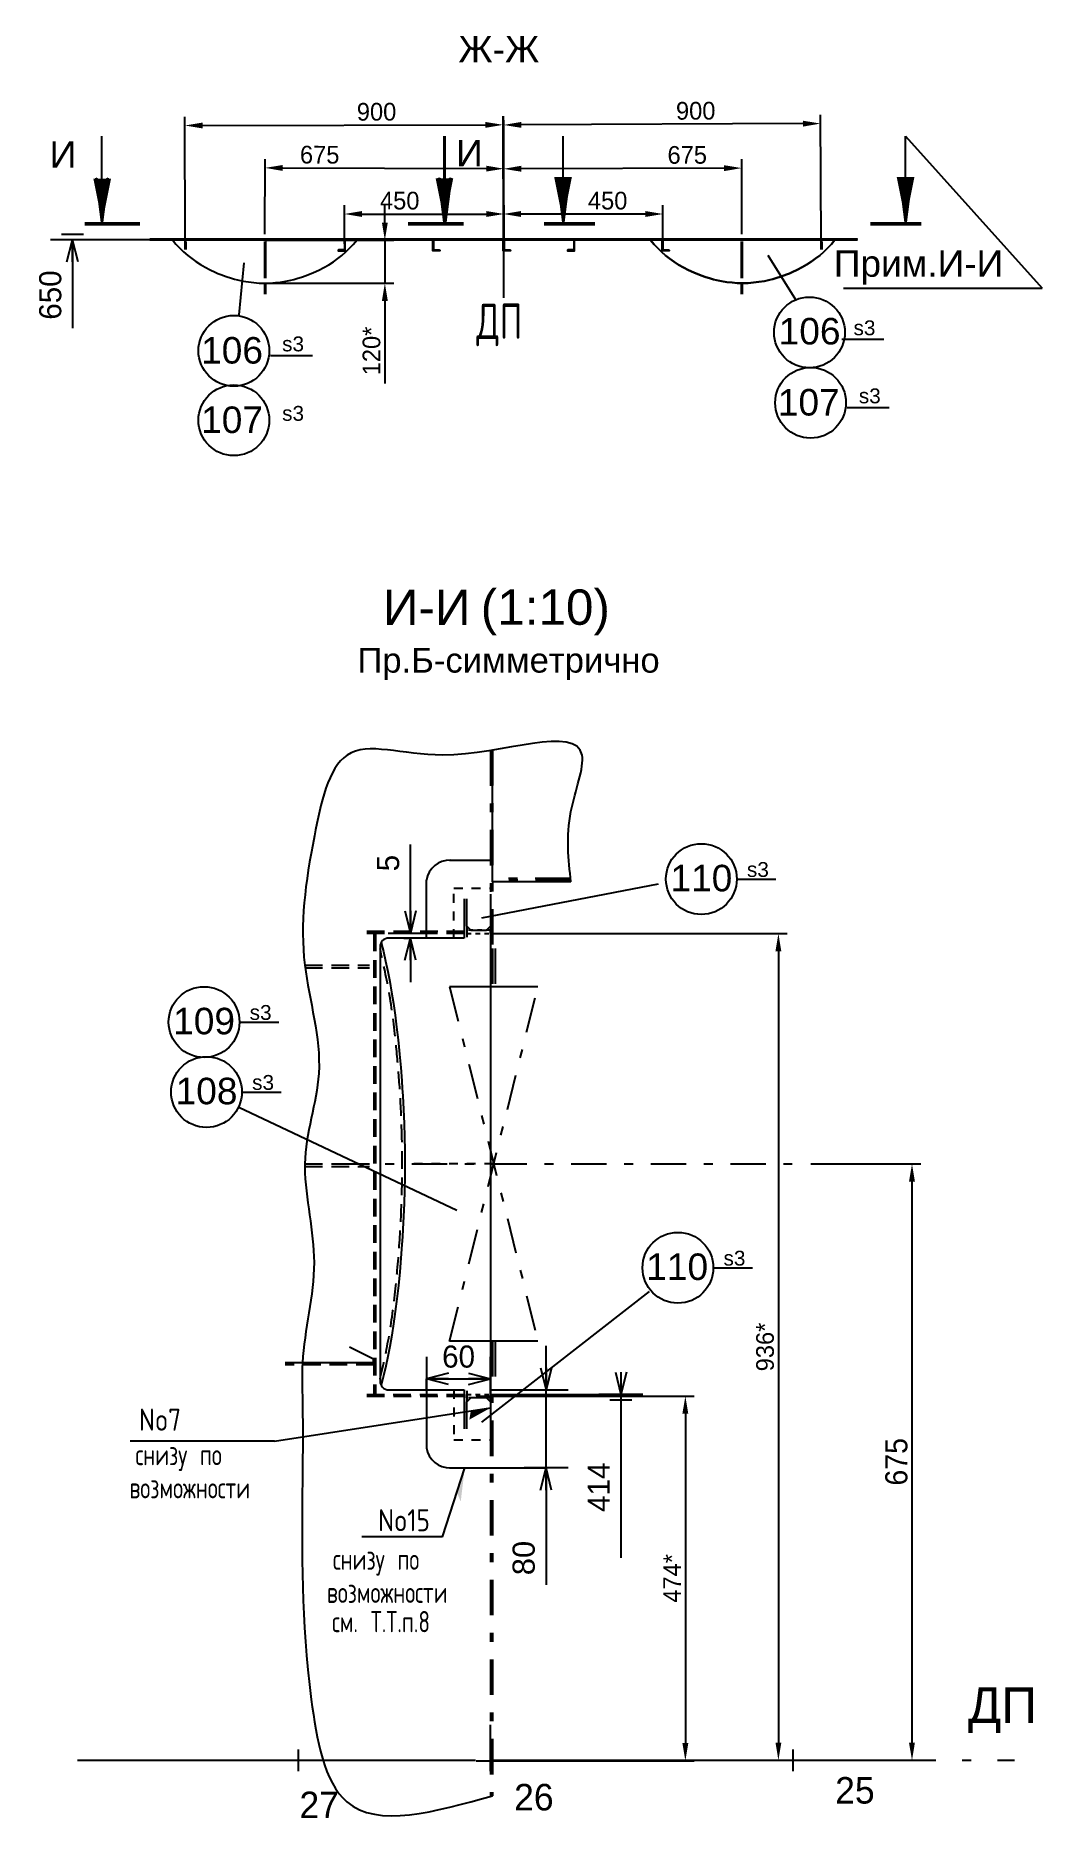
# Model space of a CAD drawing. Header units: millimetres. Extents: x -19561 to 47775, y 28910 to 69910.
# Drawn here: x 9386 to 12230, y 46667 to 51734 of the extents above; entities that cross this region are included whole.
import ezdxf
from ezdxf.enums import TextEntityAlignment as Align

# ---------------------------------------------------------------- set-up
doc = ezdxf.new("R2010")
doc.units = ezdxf.units.MM
doc.header["$MEASUREMENT"] = 0
for name, pattern in [('DASH1', [75, 50, -25]), ('DASH13', [50, 25, -25]), ('DASH2', [1300, 1125, -75, 25, -75]), ('DASH5', [225, 100, -50, 25, -50]), ('DASH6', [25, 12.5, -12.5])]:
    doc.linetypes.add(name, pattern=pattern)
doc.layers.add('pen_025', color=1, linetype='Continuous', true_color=0xff0000)
doc.styles.add('2_5', font='txt.shx', dxfattribs={"height": 2.5})
doc.styles.add('3', font='txt.shx', dxfattribs={"height": 3})
doc.styles.add('5', font='txt.shx', dxfattribs={"height": 5})
doc.styles.add('Arial', font='arial.ttf')
doc.styles.add('style5', font='arial.ttf', dxfattribs={"height": 3})
doc.dimstyles.new('EAG_DIM_J-8_F-1_N-109_A-06-00_S-7-0_T-0', dxfattribs={"dimtxt": 62.5, "dimasz": 62.5, "dimexe": 0.18, "dimexo": 0, "dimgap": 31.25, "dimtad": 1, "dimdec": 0, "dimdsep": 46, "dimtxsty": 'Standard', "dimblk1": 'EAGLE-ARROWTYPE-6-7-45', "dimblk2": 'NONE', "dimsah": 1, "dimcen": 0.09, "dimse2": 1, "dimclrt": 7, "dimadec": 0, "dimazin": 3, "dimtfac": 1, "dimtdec": 4, "dimtix": 1, "dimtofl": 0, "dimtmove": 0, "dimatfit": 0, "dimfxl": 1, "dimtolj": 1, "dimtzin": 0, "dimarcsym": 0})
doc.dimstyles.new('EAG_DIM_J-8_F-1_N-18_A-06-06_S-0-0_T-0', dxfattribs={"dimtxt": 62.5, "dimasz": 62.5, "dimexe": 0.18, "dimexo": 0, "dimgap": 31.25, "dimtad": 1, "dimdec": 0, "dimdsep": 46, "dimtxsty": 'Standard', "dimblk1": 'EAGLE-ARROWTYPE-6-0-11', "dimblk2": 'EAGLE-ARROWTYPE-6-0-12', "dimsah": 1, "dimcen": 0.09, "dimclrt": 7, "dimadec": 0, "dimazin": 3, "dimtfac": 1, "dimtdec": 4, "dimtix": 1, "dimtofl": 0, "dimtmove": 0, "dimatfit": 0, "dimfxl": 1, "dimtolj": 1, "dimtzin": 0, "dimarcsym": 0})
doc.dimstyles.new('EAG_DIM_J-8_F-1_N-84_A-25-00_S-3-0_T-0', dxfattribs={"dimtxt": 62.5, "dimasz": 62.5, "dimexe": 0.18, "dimexo": 0, "dimgap": 31.25, "dimtad": 1, "dimdec": 0, "dimdsep": 46, "dimtxsty": 'Standard', "dimblk1": 'EAGLE-ARROWTYPE-25-3-60', "dimblk2": 'NONE', "dimsah": 1, "dimcen": 0.09, "dimse2": 1, "dimclrt": 7, "dimadec": 0, "dimazin": 3, "dimtfac": 1, "dimtdec": 4, "dimtix": 1, "dimtofl": 0, "dimtmove": 0, "dimatfit": 0, "dimfxl": 1, "dimtolj": 1, "dimtzin": 0, "dimarcsym": 0})
doc.dimstyles.new('seatech', dxfattribs={"dimscale": 20, "dimtxt": 2.5, "dimasz": 2.5, "dimexe": 1.25, "dimexo": 0, "dimtad": 1, "dimdec": 0, "dimtxsty": 'Standard', "dimcen": 2.5, "dimclrd": 7, "dimclre": 7, "dimclrt": 4, "dimadec": 0, "dimazin": 0, "dimtfac": 1, "dimtdec": 0, "dimtmove": 0, "dimatfit": 3, "dimfxl": 1.25, "dimarcsym": 0})

msp = doc.modelspace()

# ---------------------------------------------------------------- texts
at = {"color": 215, "linetype": 'Continuous', "style": 'Arial'}
msp.add_text('Ж-Ж', height=75, dxfattribs=at).set_placement((10580.29134, 51658.82978))
at = {"color": 0, "linetype": 'Continuous', "style": 'Arial'}
for p in [(9462.95206, 51435.85734), (10611.36527, 51439.62014)]:
    msp.add_text('И', height=75, dxfattribs=at).set_placement(p, align=Align.TOP_CENTER)
msp.add_text('Прим.И-И', height=75, dxfattribs=at).set_placement((11640.88665, 51030.22167), align=Align.BOTTOM_LEFT)
at = {"color": 0}
for s, height, style, width, p in [('ДП', 100, '5', 0.7, (10630.91913, 50846.83768)), ('No7', 62.5, '2_5', 0.8, (9677.78295, 47771.25739)), ('No15', 62.5, '2_5', 0.8, (10353.4319, 47487.06944))]:
    msp.add_text(s, height=height, dxfattribs=dict(at, style=style, width=width)).set_placement(p, align=Align.BOTTOM_LEFT)
at = {"color": 2, "style": 'style5'}
for s, p in [('106', (11485.12671, 50861.29771)), ('106', (9853.26539, 50807.24921)), ('107', (11482.75113, 50660.32164)), ('107', (9853.26539, 50610.8991)), ('110', (11179.33486, 49315.15576)), ('109', (9774.27224, 48910.93348)), ('108', (9781.21679, 48713.09958)), ('110', (11111.00873, 48216.29569))]:
    msp.add_text(s, height=75, dxfattribs=at).set_placement(p)
at = {"color": 0}
for s, height, style, p in [('s3', 42, 'style5', (11696.56205, 50887.37216)), ('s3', 42, 'style5', (10082.12859, 50841.85686)), ('s3', 42, 'style5', (11711.61433, 50694.92929)), ('s3', 42, 'style5', (10082.12859, 50645.50675)), ('И-И', 100, 'Arial', (10367.15233, 50067.8892)), ('(1:10)', 100, 'Arial', (10643.41273, 50068.67632)), ('Пр.Б-симметрично', 70, 'Arial', (10294.95796, 49933.517)), ('s3', 42, 'style5', (11395.47575, 49355.87698)), ('s3', 42, 'style5', (9990.41313, 48951.6547)), ('s3', 42, 'style5', (9997.35768, 48753.8208)), ('s3', 42, 'style5', (11329.26068, 48257.0169)), ('ДП', 100, 'Arial', (12019.60585, 46964.24805))]:
    msp.add_text(s, height=height, dxfattribs=dict(at, style=style)).set_placement(p)
at = {"color": 0, "style": '3', "width": 0.7}
for s, p in [('снизу по', (9667.65349, 47692.57841)), ('возможности', (9650.91349, 47598.88694)), ('снизу по', (10225.63542, 47396.89467)), ('возможности', (10208.89541, 47303.2032)), ('см. Т.Т.п.8', (10223.08113, 47220.36252))]:
    msp.add_text(s, height=60, dxfattribs=at).set_placement(p)
at = {"color": 0, "linetype": 'Continuous'}
for s, p in [('26', (10793.43902, 46791.65372)), ('25', (11700.51973, 46810.97914)), ('27', (10186.92468, 46769.74277))]:
    msp.add_text(s, height=75, dxfattribs=at).set_placement(p, align=Align.TOP_CENTER)

# ---------------------------------------------------------------- blocks, each defined once
blk = doc.blocks.new('EAGLE-ARROWTYPE-25-3-60')
at = {"layer": 'pen_025', "color": 7, "linetype": 'Continuous'}
for p, q in [((0, -1), (0, 1)), ((0, 0), (-1, 0)), ((-0.25, 0.5), (-0.25, -0.5)), ((1, 0.25), (0, 0)), ((1, 0), (0, 0)), ((1, -0.25), (0, 0))]:
    blk.add_line(p, q, dxfattribs=at)
blk = doc.blocks.new('*D2283')
at = {"color": 0, "linetype": 'Continuous', "lineweight": -2}
for p, q in [((10671.3, 47892.9), (11039.5, 47892.9)), ((11039.3, 47830.4), (11039.3, 47430.3))]:
    blk.add_line(p, q, dxfattribs=at)
at = {"layer": 'Defpoints', "color": 0}
for p in [(10671.3, 47892.9), (11012, 47430.3), (11039.3, 47430.3)]:
    blk.add_point(p, dxfattribs=at)
at = {"color": 0, "lineweight": -2, "xscale": 62.5, "yscale": 62.5, "zscale": 62.5, "rotation": 90}
blk.add_blockref('EAGLE-ARROWTYPE-25-3-60', (11039.3, 47892.9), dxfattribs=at)
at = {"color": 7, "ltscale": 20, "insert": (10976.8, 47630.4), "char_height": 62.5, "attachment_point": 5, "rotation": 90}
blk.add_mtext('\\A1;414', dxfattribs=at)
blk = doc.blocks.new('_NONE')
blk = doc.blocks.new('EAGLE-ARROWTYPE-6-0-11')
at = {"layer": 'pen_025', "color": 7, "linetype": 'Continuous'}
for p, q in [((0, -1), (0, 1)), ((-1, 0.25), (0, 0)), ((-1, 0), (0, 0)), ((-1, -0.25), (0, 0)), ((0, 0), (-1, 0))]:
    blk.add_line(p, q, dxfattribs=at)
blk = doc.blocks.new('EAGLE-ARROWTYPE-6-0-12')
at = {"layer": 'pen_025', "color": 7, "linetype": 'Continuous'}
for p, q in [((0, -1), (0, 1)), ((-1, 0.25), (0, 0)), ((-1, 0), (0, 0)), ((-1, -0.25), (0, 0)), ((0, 0), (-1, 0))]:
    blk.add_line(p, q, dxfattribs=at)
blk = doc.blocks.new('*D2277')
at = {"color": 0, "linetype": 'Continuous', "lineweight": -2}
for p, q in [((10444.5, 49197.1), (10444.5, 49447.1)), ((10444.5, 49259.6), (10444.5, 49322.1)), ((10425.8, 49183.2), (10444.7, 49183.2)), ((10427.7, 49197.1), (10444.7, 49197.1)), ((10444.5, 49120.7), (10444.5, 49058.2))]:
    blk.add_line(p, q, dxfattribs=at)
at = {"layer": 'Defpoints', "color": 0}
for p in [(10425.8, 49183.2), (10427.7, 49197.1), (10444.5, 49197.1)]:
    blk.add_point(p, dxfattribs=at)
at = {"color": 0, "lineweight": -2, "xscale": 62.5, "yscale": 62.5, "zscale": 62.5}
for name, p, rotation in [('EAGLE-ARROWTYPE-6-0-12', (10444.5, 49197.1), 270), ('EAGLE-ARROWTYPE-6-0-11', (10444.5, 49183.2), 90)]:
    blk.add_blockref(name, p, dxfattribs=dict(at, rotation=rotation))
at = {"color": 7, "ltscale": 20, "insert": (10382, 49395), "char_height": 62.5, "attachment_point": 5, "rotation": 90}
blk.add_mtext('\\A1;5', dxfattribs=at)
blk = doc.blocks.new('*D2278')
at = {"color": 0, "linetype": 'Continuous', "lineweight": -2}
for p, q in [((10490, 47905.7), (10490.1, 47937.1)), ((10671.3, 47905.6), (10671.3, 47937)), ((10552.6, 47936.9), (10608.8, 47936.9))]:
    blk.add_line(p, q, dxfattribs=at)
at = {"layer": 'Defpoints', "color": 0}
for p in [(10490, 47905.7), (10671.3, 47936.8), (10671.3, 47905.6)]:
    blk.add_point(p, dxfattribs=at)
at = {"color": 0, "lineweight": -2, "xscale": 62.5, "yscale": 62.5, "zscale": 62.5}
for name, p, rotation in [('EAGLE-ARROWTYPE-6-0-11', (10490.1, 47936.9), 179.9871440888427), ('EAGLE-ARROWTYPE-6-0-12', (10671.3, 47936.8), 359.9871440888427)]:
    blk.add_blockref(name, p, dxfattribs=dict(at, rotation=rotation))
at = {"color": 7, "ltscale": 20, "insert": (10580.7, 47999.4), "char_height": 62.5, "attachment_point": 5, "rotation": 359.9871}
blk.add_mtext('\\A1;60', dxfattribs=at)
blk = doc.blocks.new('*D2279')
at = {"color": 0, "linetype": 'Continuous', "lineweight": -2}
for p, q in [((10828.1, 47968.1), (10828.1, 48030.6)), ((10671.3, 47905.6), (10828.3, 47905.6)), ((10671.3, 47684.9), (10828.3, 47684.9)), ((10828.1, 47684.9), (10828.1, 47354.3)), ((10828.1, 47622.4), (10828.1, 47559.9))]:
    blk.add_line(p, q, dxfattribs=at)
at = {"layer": 'Defpoints', "color": 0}
for p in [(10671.3, 47905.6), (10671.3, 47684.9), (10828.1, 47684.9)]:
    blk.add_point(p, dxfattribs=at)
at = {"color": 0, "lineweight": -2, "xscale": 62.5, "yscale": 62.5, "zscale": 62.5}
for name, p, rotation in [('EAGLE-ARROWTYPE-6-0-11', (10828.1, 47905.6), 270), ('EAGLE-ARROWTYPE-6-0-12', (10828.1, 47684.9), 90)]:
    blk.add_blockref(name, p, dxfattribs=dict(at, rotation=rotation))
at = {"color": 7, "ltscale": 20, "insert": (10765, 47430.2), "char_height": 62.5, "attachment_point": 5, "rotation": 90, "style": 'Arial'}
blk.add_mtext('\\A1;80', dxfattribs=at)
blk = doc.blocks.new('*D2280')
at = {"color": 7, "lineweight": -2}
for p, q in [((11575.7, 48544.3), (11886.8, 48544.3)), ((11861.8, 48494.3), (11861.8, 46908.3)), ((11690.7, 46858.3), (11886.8, 46858.3))]:
    blk.add_line(p, q, dxfattribs=at)
at = {"color": 7}
for points in [[(11870.1, 48494.3), (11853.4, 48494.3), (11861.8, 48544.3)], [(11853.4, 46908.3), (11870.1, 46908.3), (11861.8, 46858.3)]]:
    blk.add_solid(points, dxfattribs=at)
at = {"layer": 'Defpoints', "color": 0}
for p in [(11575.7, 48544.3), (11690.7, 46858.3), (11861.8, 46858.3)]:
    blk.add_point(p, dxfattribs=at)
at = {"color": 4, "ltscale": 20, "insert": (11818, 47702.3), "char_height": 50, "attachment_point": 5, "rotation": 90}
blk.add_mtext('\\H62.5;\\W0.965;\\Q0;\\Q0;675\\H62.5;\\W0.965;\\Q0;', dxfattribs=at)
blk = doc.blocks.new('*D2281')
at = {"color": 7, "lineweight": -2}
for p, q in [((10630.4, 47888.1), (11246.5, 47888.1)), ((11221.5, 47838.1), (11221.5, 46907.2)), ((10630.4, 46857.2), (11246.5, 46857.2))]:
    blk.add_line(p, q, dxfattribs=at)
at = {"color": 7}
for points in [[(11229.8, 47838.1), (11213.1, 47838.1), (11221.5, 47888.1)], [(11213.1, 46907.2), (11229.8, 46907.2), (11221.5, 46857.2)]]:
    blk.add_solid(points, dxfattribs=at)
at = {"layer": 'Defpoints', "color": 0}
for p in [(10630.4, 47888.1), (10630.4, 46857.2), (11221.5, 46857.2)]:
    blk.add_point(p, dxfattribs=at)
at = {"color": 4, "ltscale": 20, "insert": (11184, 47372.7), "char_height": 50, "attachment_point": 5, "rotation": 90}
blk.add_mtext('474*', dxfattribs=at)
blk = doc.blocks.new('*D2282')
at = {"color": 7, "lineweight": -2}
for p, q in [((10676.3, 49195.6), (11509.4, 49195.6)), ((11484.4, 49145.6), (11484.4, 46908.3)), ((10676.3, 46858.3), (11509.4, 46858.3))]:
    blk.add_line(p, q, dxfattribs=at)
at = {"color": 7}
for points in [[(11492.7, 49145.6), (11476.1, 49145.6), (11484.4, 49195.6)], [(11476.1, 46908.3), (11492.7, 46908.3), (11484.4, 46858.3)]]:
    blk.add_solid(points, dxfattribs=at)
at = {"layer": 'Defpoints', "color": 0}
for p in [(10676.3, 49195.6), (10676.3, 46858.3), (11484.4, 46858.3)]:
    blk.add_point(p, dxfattribs=at)
at = {"color": 4, "ltscale": 20, "insert": (11446.9, 48026.9), "char_height": 50, "attachment_point": 5, "rotation": 90}
blk.add_mtext('936*', dxfattribs=at)
blk = doc.blocks.new('*D2284')
at = {"color": 7, "lineweight": -2}
for p, q in [((10258.2, 51145.7), (10258.2, 51255.1)), ((10709.2, 51145.7), (10709.2, 51255.1)), ((10308.2, 51230.1), (10659.2, 51230.1))]:
    blk.add_line(p, q, dxfattribs=at)
at = {"color": 7}
for points in [[(10308.2, 51238.5), (10308.2, 51221.8), (10258.2, 51230.1)], [(10659.2, 51221.8), (10659.2, 51238.5), (10709.2, 51230.1)]]:
    blk.add_solid(points, dxfattribs=at)
at = {"layer": 'Defpoints', "color": 0}
for p in [(10709.2, 51230.1), (10258.2, 51145.7), (10709.2, 51145.7)]:
    blk.add_point(p, dxfattribs=at)
at = {"color": 4, "ltscale": 20, "insert": (10414.4, 51267.6), "char_height": 50, "attachment_point": 5}
blk.add_mtext('450', dxfattribs=at)
blk = doc.blocks.new('EAGLE-ARROWTYPE-6-7-45')
at = {"layer": 'pen_025', "color": 7, "linetype": 'Continuous'}
for p, q in [((0, -1), (0, 1)), ((-1, 0.25), (0, 0)), ((-1, 0), (0, 0)), ((-1, -0.25), (0, 0)), ((0, 0), (-1, 0)), ((0.25, 0.5), (0.25, -0.5))]:
    blk.add_line(p, q, dxfattribs=at)
blk = doc.blocks.new('*D2285')
at = {"color": 0, "linetype": 'Continuous', "lineweight": -2}
for p, q in [((9758.7, 51157.3), (9489.7, 51157.3)), ((9489.9, 51094.8), (9489.9, 50907.3))]:
    blk.add_line(p, q, dxfattribs=at)
at = {"layer": 'Defpoints', "color": 0}
for p in [(9758.7, 51157.3), (9489.9, 50907.3), (9758.7, 50907.3)]:
    blk.add_point(p, dxfattribs=at)
at = {"color": 0, "lineweight": -2, "xscale": 62.5, "yscale": 62.5, "zscale": 62.5, "rotation": 90}
blk.add_blockref('EAGLE-ARROWTYPE-6-7-45', (9489.9, 51157.3), dxfattribs=at)
at = {"color": 7, "ltscale": 20, "insert": (9427.4, 51001), "char_height": 62.5, "attachment_point": 5, "rotation": 90}
blk.add_mtext('\\A1;650', dxfattribs=at)
blk = doc.blocks.new('*D2286')
at = {"color": 7, "lineweight": -2}
for p, q in [((10033.2, 51173.1), (10033.9, 51385.5)), ((10708.2, 51170.8), (10708.9, 51383.2)), ((10083.8, 51360.3), (10658.8, 51358.4))]:
    blk.add_line(p, q, dxfattribs=at)
at = {"color": 7}
for points in [[(10083.8, 51368.7), (10083.8, 51352), (10033.8, 51360.5)], [(10658.8, 51350.1), (10658.8, 51366.7), (10708.8, 51358.2)]]:
    blk.add_solid(points, dxfattribs=at)
at = {"layer": 'Defpoints', "color": 0}
for p in [(10708.8, 51358.2), (10033.2, 51173.1), (10708.2, 51170.8)]:
    blk.add_point(p, dxfattribs=at)
at = {"color": 4, "ltscale": 20, "insert": (10188.3, 51397.5), "char_height": 50, "attachment_point": 5, "rotation": 359.8083}
blk.add_mtext('675', dxfattribs=at)
blk = doc.blocks.new('*D2287')
at = {"color": 7, "lineweight": -2}
for p, q in [((10708.2, 51170.8), (10707.5, 51382.9)), ((11381.3, 51172.8), (11380.7, 51384.9)), ((11330.8, 51359.7), (10757.6, 51358))]:
    blk.add_line(p, q, dxfattribs=at)
at = {"color": 7}
for points in [[(10757.6, 51366.4), (10757.6, 51349.7), (10707.6, 51357.9)], [(11330.8, 51351.4), (11330.7, 51368.1), (11380.8, 51359.9)]]:
    blk.add_solid(points, dxfattribs=at)
at = {"layer": 'Defpoints', "color": 0}
for p in [(10707.6, 51357.9), (10708.2, 51170.8), (11381.3, 51172.8)]:
    blk.add_point(p, dxfattribs=at)
at = {"color": 4, "ltscale": 20, "insert": (11226.8, 51396.9), "char_height": 50, "attachment_point": 5, "rotation": 0.1708}
blk.add_mtext('675', dxfattribs=at)
blk = doc.blocks.new('*D2288')
at = {"color": 7, "lineweight": -2}
for p, q in [((10709.2, 51145.7), (10707.6, 51506.9)), ((11553.6, 51485.6), (10757.7, 51482.1)), ((11605.1, 51149.5), (11603.5, 51510.8))]:
    blk.add_line(p, q, dxfattribs=at)
at = {"color": 7}
for points in [[(10757.7, 51490.4), (10757.7, 51473.8), (10707.7, 51481.9)], [(11553.7, 51477.2), (11553.6, 51493.9), (11603.6, 51485.8)]]:
    blk.add_solid(points, dxfattribs=at)
at = {"layer": 'Defpoints', "color": 0}
for p in [(10707.7, 51481.9), (10709.2, 51145.7), (11605.1, 51149.5)]:
    blk.add_point(p, dxfattribs=at)
at = {"color": 4, "ltscale": 20, "insert": (11250.7, 51521.7), "char_height": 50, "attachment_point": 5, "rotation": 0.2477}
blk.add_mtext('900', dxfattribs=at)
blk = doc.blocks.new('*D2289')
at = {"color": 7, "lineweight": -2}
for p, q in [((9808.2, 51149.5), (9807.4, 51505.3)), ((10707.2, 51151.4), (10706.4, 51507.2)), ((9857.4, 51480.4), (10656.4, 51482.1))]:
    blk.add_line(p, q, dxfattribs=at)
at = {"color": 7}
for points in [[(9857.4, 51488.7), (9857.5, 51472.1), (9807.4, 51480.3)], [(10656.5, 51473.8), (10656.4, 51490.4), (10706.4, 51482.2)]]:
    blk.add_solid(points, dxfattribs=at)
at = {"layer": 'Defpoints', "color": 0}
for p in [(10706.4, 51482.2), (9808.2, 51149.5), (10707.2, 51151.4)]:
    blk.add_point(p, dxfattribs=at)
at = {"color": 4, "ltscale": 20, "insert": (10349, 51518.9), "char_height": 50, "attachment_point": 5, "rotation": 0.1224}
blk.add_mtext('900', dxfattribs=at)
blk = doc.blocks.new('*D2290')
at = {"color": 7, "lineweight": -2}
for p, q in [((10372.4, 51206.1), (10372.4, 51256.1)), ((10035.2, 51156.1), (10397.4, 51156.1)), ((10372.4, 51156.1), (10372.4, 51034.6)), ((10031.7, 51034.6), (10397.4, 51034.6)), ((10372.4, 50984.6), (10372.4, 50751.3))]:
    blk.add_line(p, q, dxfattribs=at)
at = {"color": 7}
for points in [[(10364.1, 51206.1), (10380.7, 51206.1), (10372.4, 51156.1)], [(10380.7, 50984.6), (10364.1, 50984.6), (10372.4, 51034.6)]]:
    blk.add_solid(points, dxfattribs=at)
at = {"layer": 'Defpoints', "color": 0}
for p in [(10035.2, 51156.1), (10031.7, 51034.6), (10372.4, 51034.6)]:
    blk.add_point(p, dxfattribs=at)
at = {"color": 4, "ltscale": 20, "insert": (10334.9, 50842.9), "char_height": 50, "attachment_point": 5, "rotation": 90}
blk.add_mtext('120*', dxfattribs=at)
blk = doc.blocks.new('*D2291')
at = {"color": 7, "lineweight": -2}
for p, q in [((10707.2, 51145.7), (10707.2, 51255.1)), ((11158.2, 51145.7), (11158.2, 51255.1)), ((11108.2, 51230.1), (10757.2, 51230.1))]:
    blk.add_line(p, q, dxfattribs=at)
at = {"color": 7}
for points in [[(10757.2, 51238.5), (10757.2, 51221.8), (10707.2, 51230.1)], [(11108.2, 51221.8), (11108.2, 51238.5), (11158.2, 51230.1)]]:
    blk.add_solid(points, dxfattribs=at)
at = {"layer": 'Defpoints', "color": 0}
for p in [(10707.2, 51230.1), (10707.2, 51145.7), (11158.2, 51145.7)]:
    blk.add_point(p, dxfattribs=at)
at = {"color": 4, "ltscale": 20, "insert": (11001.9, 51267.6), "char_height": 50, "attachment_point": 5}
blk.add_mtext('450', dxfattribs=at)

# ---------------------------------------------------------------- dimensions: what is measured, and where the dimension line sits
at = {"color": 0}
for base, p1, p2, angle, text, picture, middle, dimtype in [((10706.44853, 51482.19749), (9808.15485, 51149.52587), (10707.15485, 51151.44567), 0.12235414, '900', '*D2289', (10349.12079, 51481.43442), 161), ((10707.70131, 51481.89337), (11605.09153, 51149.52587), (10709.15485, 51145.65282), 180.24768252, '900', '*D2288', (11250.86944, 51484.24143), 161), ((10708.78197, 51358.23516), (10033.15485, 51173.08934), (10708.15485, 51170.83055), 359.80826811, '675', '*D2286', (10188.20543, 51359.9772), 161), ((10707.59719, 51357.88099), (11381.33153, 51172.83751), (10708.15485, 51170.83055), 180.17081743, '675', '*D2287', (11226.90485, 51359.42922), 161), ((10709.15485, 51230.12634), (10258.15485, 51145.65282), (10709.15485, 51145.65282), 0, '450', '*D2284', (10414.40485, 51230.12634), 161), ((10707.15485, 51230.12634), (11158.15485, 51145.65282), (10707.15485, 51145.65282), 180, '450', '*D2291', (11001.90485, 51230.12634), 161), ((11861.77608, 46858.26402), (11575.65179, 48544.25348), (11690.66781, 46858.26402), 90, '\\H62.5;\\W0.965;\\Q0;\\Q0;675\\H62.5;\\W0.965;\\Q0;', '*D2280', (11861.77608, 47702.26402), 160)]:
    dim = msp.add_linear_dim(base=base, p1=p1, p2=p2, angle=angle, text=text, dimstyle='seatech', dxfattribs=at)
    dim.commit()
    dim.dimension.update_dxf_attribs({"geometry": picture, "text_midpoint": middle, "dimtype": dimtype})
for base, p1, p2, text, picture, middle in [((10372.4098, 51034.59773), (10035.16813, 51156.05186), (10031.74112, 51034.59773), '120*', '*D2290', (10334.9098, 50842.93106)), ((11484.39923, 46858.26402), (10676.29425, 49195.57291), (10676.29425, 46858.26402), '936*', '*D2282', (11446.89923, 48026.91846)), ((11221.48333, 46857.24831), (10630.40433, 47888.07606), (10630.40433, 46857.24831), '474*', '*D2281', (11183.98333, 47372.66219))]:
    dim = msp.add_linear_dim(base=base, p1=p1, p2=p2, angle=90, text=text, dimstyle='seatech', dxfattribs=at)
    dim.commit()
    dim.dimension.update_dxf_attribs({"geometry": picture, "text_midpoint": middle})
at = {"color": 0, "linetype": 'Continuous'}
for base, p1, p2, angle, text, dimstyle, picture, middle, dimtype in [((9489.89788, 50907.25634), (9758.74677, 51157.25634), (9758.74677, 50907.25634), 270, '650', 'EAG_DIM_J-8_F-1_N-109_A-06-00_S-7-0_T-0', '*D2285', (9489.89788, 51001.00634), 161), ((10444.47766, 49197.08353), (10425.76537, 49183.18979), (10427.69029, 49197.08353), 90, '5', 'EAG_DIM_J-8_F-1_N-18_A-06-06_S-0-0_T-0', '*D2277', (10444.47766, 49395.00019), 160), ((10671.30125, 47936.83832), (10490.04425, 47905.66621), (10671.29425, 47905.62555), 359.98714409, '60', 'EAG_DIM_J-8_F-1_N-18_A-06-06_S-0-0_T-0', '*D2278', (10580.67625, 47936.85865), 161)]:
    dim = msp.add_linear_dim(base=base, p1=p1, p2=p2, angle=angle, text=text, dimstyle=dimstyle, dxfattribs=at)
    dim.commit()
    dim.dimension.update_dxf_attribs({"geometry": picture, "text_midpoint": middle, "dimtype": dimtype})
dim = msp.add_linear_dim(base=(10828.14031, 47684.89538), p1=(10671.29425, 47905.62555), p2=(10671.29425, 47684.89538), angle=270, text='80', dimstyle='EAG_DIM_J-8_F-1_N-18_A-06-06_S-0-0_T-0', override={"dimtxsty": 'Arial'}, dxfattribs=at)
dim.commit()
dim.dimension.update_dxf_attribs({"geometry": '*D2279', "text_midpoint": (10828.14031, 47430.18553), "dimtype": 161})
dim = msp.add_linear_dim(base=(11039.31059, 47430.3386), p1=(10671.29425, 47892.93405), p2=(11012.00034, 47430.3386), angle=90, text='414', dimstyle='EAG_DIM_J-8_F-1_N-84_A-25-00_S-3-0_T-0', dxfattribs=at)
dim.commit()
dim.dimension.update_dxf_attribs({"geometry": '*D2283', "text_midpoint": (10976.81059, 47630.38632)})

# ---------------------------------------------------------------- linework, layer by layer
at = {"color": 0, "linetype": 'DASH2'}
for p, q in [((10708.15485, 50993.4469), (10708.15485, 51495.38996)), ((10708.15485, 50993.4469), (10708.15485, 51170.83055)), ((9503.79425, 46858.26402), (12151.29425, 46858.26402))]:
    msp.add_line(p, q, dxfattribs=at)
at = {"color": 0, "linetype": 'Continuous'}
for p, q in [((9572.64034, 51199.78413), (9572.64034, 51449.78413)), ((10539.97716, 51199.78413), (10539.97716, 51449.78413)), ((10543.05662, 51199.78413), (10543.05662, 51449.78413)), ((10876.33253, 51199.78413), (10876.33253, 51449.78413)), ((11843.66936, 51199.78413), (11843.66936, 51449.78413)), ((9555.59549, 51331.03334), (9572.64034, 51199.78413)), ((9555.59549, 51331.03334), (9572.64034, 51318.53413)), ((9589.68519, 51331.03334), (9572.64034, 51199.78413)), ((9589.68519, 51331.03334), (9572.64034, 51318.53413)), ((10522.93231, 51331.03334), (10539.97716, 51199.78413)), ((10522.93231, 51331.03334), (10539.97716, 51318.53413)), ((10526.01177, 51331.03334), (10543.05662, 51199.78413)), ((10526.01177, 51331.03334), (10543.05662, 51318.53413)), ((10557.02201, 51331.03334), (10539.97716, 51199.78413)), ((10557.02201, 51331.03334), (10539.97716, 51318.53413)), ((10560.10147, 51331.03334), (10543.05662, 51199.78413)), ((10560.10147, 51331.03334), (10543.05662, 51318.53413)), ((10859.28768, 51331.03334), (10876.33253, 51199.78413)), ((10859.28768, 51331.03334), (10876.33253, 51318.53413)), ((10893.37738, 51331.03334), (10876.33253, 51199.78413)), ((10893.37738, 51331.03334), (10876.33253, 51318.53413)), ((11826.62451, 51331.03334), (11843.66936, 51199.78413)), ((11826.62451, 51331.03334), (11843.66936, 51318.53413)), ((11860.71421, 51331.03334), (11843.66936, 51199.78413)), ((11860.71421, 51331.03334), (11843.66936, 51318.53413)), ((9708.15485, 51160.35021), (9778.74677, 51160.35021)), ((9708.15485, 51157.25634), (9778.74677, 51157.25634)), ((9778.74677, 51160.35021), (10287.42331, 51160.35021)), ((9778.74677, 51157.25634), (10287.42331, 51157.25634)), ((9808.15485, 51129.52587), (9808.15485, 51152.83947)), ((9811.15485, 51129.52587), (9811.15485, 51152.83947)), ((10033.15485, 51048.50841), (10033.15485, 51152.83751)), ((10036.15485, 51048.50841), (10036.15485, 51152.83751)), ((10287.42331, 51160.35021), (11128.88639, 51160.35021)), ((10287.42331, 51157.25634), (11128.88639, 51157.25634)), ((11129.02301, 51160.35021), (11637.42627, 51160.35021)), ((11129.02301, 51157.25634), (11637.42627, 51157.25634)), ((11380.15485, 51048.50841), (11380.15485, 51152.83751)), ((11383.15485, 51048.50841), (11383.15485, 51152.83751)), ((11605.15485, 51129.52587), (11605.15485, 51152.83947)), ((11608.15485, 51129.52587), (11608.15485, 51152.83947)), ((11637.56293, 51160.35021), (11708.15485, 51160.35021)), ((11637.56293, 51157.25634), (11708.15485, 51157.25634)), ((10033.15485, 51029.00914), (10033.15485, 51031.53063)), ((10036.15485, 51029.00914), (10036.15485, 51031.53063)), ((11380.15485, 51029.00914), (11380.15485, 51031.53063)), ((11383.15485, 51029.00914), (11383.15485, 51031.53063)), ((10603.79425, 49216.75348), (10603.79425, 49293.55966)), ((10358.79425, 49158.18979), (10358.79425, 47930.66621)), ((10805.04425, 49044.92929), (10555.04425, 49044.92929)), ((10805.04425, 48043.57782), (10555.04425, 48043.57782)), ((10341.138, 47981.75348), (10091.138, 47981.75348)), ((10490.05129, 47937.05899), (10671.30125, 47936.83832)), ((10060.33629, 47760.75392), (9652.88981, 47760.75392)), ((10535.43386, 47490.38757), (10307.19793, 47490.38757)), ((10671.29425, 46827.26934), (10671.29425, 46958.26402)), ((10128.79425, 46827.26934), (10128.79425, 46889.25484)), ((11526.29425, 46827.26934), (11526.29425, 46889.25484))]:
    msp.add_line(p, q, dxfattribs=at)
at = {"color": 0}
for p, q in [((11843.66936, 51449.78413), (12229.52454, 51020.64228)), ((11668.46416, 51020.64228), (12229.52454, 51020.64228)), ((10555.17391, 49403.61158), (10671.29425, 49403.61158)), ((10490.04425, 49182.84074), (10490.04425, 49346.47823)), ((10646.65607, 49240.52018), (11145.8316, 49336.02488)), ((10596.29425, 49293.55966), (10596.29425, 49183.18979)), ((10596.29425, 49183.18979), (10383.79425, 49183.18979)), ((10671.29425, 49195.57291), (10671.29425, 47892.93405)), ((10646.65607, 47814.2637), (11120.49276, 48183.46306)), ((10383.79425, 47905.66621), (10596.29425, 47905.66621)), ((10490.04425, 47905.66621), (10490.04425, 47742.02873)), ((10596.29425, 47905.66621), (10596.29425, 47795.31656)), ((10555.17391, 47684.89538), (10671.29425, 47684.89538))]:
    msp.add_line(p, q, dxfattribs=at)
for p, q in [((9960.43655, 50944.97992), (9974.97692, 51092.36659)), ((11534.03599, 50987.13192), (11455.05942, 51112.82879)), ((9960.33024, 50943.90232), (9960.43655, 50944.97992)), ((10049.38545, 50830.37005), (10168.18326, 50830.37005)), ((11663.81892, 50875.88534), (11782.61673, 50875.88534)), ((11678.8712, 50683.44247), (11797.66901, 50683.44247)), ((11366.64544, 49349.72829), (11477.49884, 49349.72829)), ((9961.58282, 48945.506), (10072.43622, 48945.506)), ((9959.73881, 48705.03291), (10575.80264, 48413.61687)), ((9968.52737, 48747.67211), (10079.38077, 48747.67211)), ((11300.43037, 48250.86821), (11411.28376, 48250.86821))]:
    msp.add_line(p, q)
at = {"color": 0, "linetype": 'DASH13'}
for p, q in [((10033.15485, 51003.92723), (10033.15485, 51029.00914)), ((10036.15485, 51003.92723), (10036.15485, 51029.00914)), ((11380.15485, 51003.92723), (11380.15485, 51029.00914)), ((11383.15485, 51003.92723), (11383.15485, 51029.00914)), ((10567.70741, 49182.84074), (10567.70741, 49324.46331)), ((10567.70741, 49324.46331), (10671.29425, 49324.46331)), ((10678.90546, 48544.25306), (10428.90546, 48544.25306)), ((10567.70741, 47905.66621), (10567.70741, 47764.04365)), ((10567.70741, 47764.04365), (10671.29425, 47764.04365))]:
    msp.add_line(p, q, dxfattribs=at)
at = {"color": 0, "linetype": 'DASH5'}
for p, q in [((10671.29425, 49713.59609), (10671.29425, 49044.92929)), ((10676.29425, 49714.39091), (10676.29425, 49044.92929)), ((10897.14476, 49351.75958), (10676.29425, 49351.75958)), ((10897.71305, 49346.75897), (10676.29425, 49346.75897)), ((10603.79425, 49216.75348), (10603.79425, 49185.71207)), ((10676.29425, 49153.68021), (10676.29425, 49044.92929)), ((10683.79425, 49153.68021), (10683.79425, 49044.92929)), ((10555.04425, 49044.92929), (10805.04425, 48043.57782)), ((10555.04425, 48043.57782), (10805.04425, 49044.92929)), ((10223.69425, 48544.25348), (11570.65179, 48544.25348)), ((10671.29425, 48043.57782), (10671.29425, 46756.85314)), ((10676.29425, 48043.57782), (10676.29425, 47934.92982)), ((10676.29425, 48043.57782), (10676.29425, 46758.26402)), ((10683.79425, 48043.57782), (10683.79425, 47934.92982)), ((10340.79191, 47992.14209), (10272.66814, 48026.75348)), ((10340.79191, 47976.75348), (10340.79191, 47992.14209)), ((10596.29425, 47902.79489), (10596.29425, 47795.31656)), ((10603.79425, 47902.79489), (10603.79425, 47871.75348))]:
    msp.add_line(p, q, dxfattribs=at)
at = {"color": 0, "linetype": 'DASH1'}
for p, q in [((10321.29425, 49197.08353), (10596.29425, 49197.08353)), ((10321.79935, 49202.08353), (10596.29425, 49202.08353)), ((10341.13861, 49195.98291), (10341.13861, 47892.52779)), ((10346.29486, 49195.98291), (10346.29486, 47892.52779)), ((10146.29425, 49106.75348), (10328.82965, 49106.75348)), ((10146.29425, 49099.25348), (10328.82965, 49099.25348)), ((10146.29425, 48544.25348), (10328.638, 48544.25348)), ((10146.29425, 48536.75348), (10328.638, 48536.75348)), ((10341.138, 47976.75348), (10091.138, 47976.75348)), ((10341.138, 47976.75348), (10341.138, 47981.75348)), ((10321.29425, 47892.46897), (10596.29425, 47892.46897)), ((10321.79935, 47887.46897), (10596.29425, 47887.46897))]:
    msp.add_line(p, q, dxfattribs=at)
at = {"color": 2}
msp.add_line((10828.32031, 47684.89538), (10828.32031, 47905.62555), dxfattribs=at)
at = {"color": 0, "linetype": 'Continuous', "ltscale": 5}
for p, q in [((10060.33629, 47760.75392), (10671.29425, 47854.9624)), ((10535.43386, 47490.38757), (10598.17589, 47684.89538))]:
    msp.add_line(p, q, dxfattribs=at)
at = {"color": 7}
for points in [[(9573.87705, 51205.10656, 0, 50, 0), (9573.87705, 51330.22414, 50, 50, 0)], [(10540.77528, 51206.26875, 0, 50, 0), (10540.77528, 51331.38634, 50, 50, 0)], [(10875.90725, 51209.32851, 0, 50, 0), (10875.90725, 51334.44609, 50, 50, 0)], [(11843.7022, 51209.32851, 0, 50, 0), (11843.7022, 51334.44609, 50, 50, 0)]]:
    msp.add_lwpolyline(points, format="xyseb", dxfattribs=at)
at = {"color": 7, "const_width": 10}
for points in [[(9524.45185, 51202.53676), (9680.71379, 51202.53676)], [(10438.1092, 51202.53676), (10595.30223, 51202.53676)], [(10821.96087, 51202.53676), (10966.15039, 51202.53676)], [(11743.83206, 51202.53676), (11888.01007, 51202.53676)]]:
    msp.add_lwpolyline(points, dxfattribs=at)
at = {"const_width": 3}
msp.add_lwpolyline([(9709.22139, 51158.91908), (11709.17212, 51158.91908)], dxfattribs=at)
at = {"color": 0, "linetype": 'Continuous'}
for points in [[(10708.15485, 51157.25634), (9713.82929, 51157.25634), (9708.15485, 51157.25634)], [(9772.02283, 51157.25634), (9782.23535, 51145.291), (9793.00043, 51133.81639), (9803.92395, 51123.23436), (9815.34369, 51113.20128), (9826.84626, 51104.06542), (9838.78699, 51095.51293), (9851.53644, 51087.28514), (9864.66425, 51079.65551), (9878.5376, 51072.40172), (9892.71003, 51065.74791), (9900.79938, 51062.26122), (9908.96405, 51058.96202), (9923.9281, 51053.47484), (9939.11194, 51048.62841), (9947.59693, 51046.23034), (9956.13874, 51044.0393), (9971.66114, 51040.63353), (9987.32227, 51037.95617), (10002.4961, 51036.10045), (10017.74268, 51034.97777), (10032.862, 51034.59618), (10047.982, 51034.9431), (10062.99909, 51036.0161), (10077.94794, 51037.80919), (10092.38843, 51040.21202), (10106.7121, 51043.23107), (10115.47614, 51045.3861), (10124.18256, 51047.75902), (10139.82776, 51052.61168), (10155.25006, 51058.14904), (10170.67255, 51064.45568), (10185.8114, 51071.43444), (10200.10431, 51078.8181), (10214.03061, 51086.85033), (10226.90982, 51095.11803), (10239.36432, 51103.99694), (10250.87241, 51113.10021), (10261.91846, 51122.77062), (10272.78321, 51133.25756), (10283.1474, 51144.24877), (10294.28684, 51157.25634)], [(9772.02283, 51157.25634), (9782.23535, 51145.29113), (9793.00043, 51133.81639), (9803.92395, 51123.23424), (9815.34369, 51113.2014), (9826.84626, 51104.06542), (9838.78699, 51095.51293), (9851.53644, 51087.28527), (9864.66425, 51079.65551), (9878.5376, 51072.40172), (9892.71003, 51065.74791), (9900.79938, 51062.26122), (9908.96405, 51058.96202), (9923.9281, 51053.47484), (9939.11194, 51048.62853), (9947.59693, 51046.23034), (9956.13874, 51044.0393), (9971.66114, 51040.63366), (9987.32227, 51037.95629), (10002.4961, 51036.10045), (10017.74268, 51034.97777), (10032.862, 51034.59618), (10047.982, 51034.9431), (10062.99909, 51036.0161), (10077.94794, 51037.80919), (10092.38843, 51040.21202), (10106.7121, 51043.23107), (10115.47614, 51045.3861), (10124.18256, 51047.75902), (10139.82776, 51052.61168), (10155.25006, 51058.14904), (10170.67255, 51064.45568), (10185.8114, 51071.43456), (10200.10431, 51078.8181), (10214.03061, 51086.85033), (10226.90982, 51095.11803), (10239.36432, 51103.99694), (10250.87241, 51113.10021), (10261.91846, 51122.77062), (10272.78321, 51133.25756), (10283.1474, 51144.24877), (10294.28684, 51157.25634), (9772.02283, 51157.25634)], [(10260.15485, 51157.25634), (10259.15485, 51157.25634), (10258.44776, 51156.95421), (10258.15485, 51156.22496), (10258.15485, 51130.44249), (10257.88691, 51129.41112), (10257.15485, 51128.65624), (10256.15485, 51128.37987), (10241.15485, 51128.37987), (10240.44773, 51128.07775), (10240.15485, 51127.34862), (10240.15485, 51126.31725), (10260.15485, 51126.31725), (10260.15485, 51157.25634)], [(10508.15485, 51157.25634), (10509.15485, 51157.25634), (10509.86196, 51156.95421), (10510.15485, 51156.22496), (10510.15485, 51130.44249), (10510.42279, 51129.41112), (10511.15485, 51128.65624), (10512.15485, 51128.37987), (10527.15485, 51128.37987), (10527.86196, 51128.07775), (10528.15485, 51127.34862), (10528.15485, 51126.31725), (10508.15485, 51126.31725), (10508.15485, 51157.25634)], [(10707.15485, 51157.25634), (10708.15485, 51157.25634), (10708.86196, 51156.95421), (10709.15485, 51156.22496), (10709.15485, 51130.44249), (10709.4228, 51129.41112), (10710.15485, 51128.65624), (10711.15485, 51128.37987), (10726.15485, 51128.37987), (10726.86196, 51128.07775), (10727.15485, 51127.34862), (10727.15485, 51126.31725), (10707.15485, 51126.31725), (10707.15485, 51157.25634)], [(10708.15485, 51157.25634), (11702.48041, 51157.25634), (11708.15485, 51157.25634)], [(10908.15485, 51157.25634), (10907.15485, 51157.25634), (10906.44774, 51156.95421), (10906.15485, 51156.22496), (10906.15485, 51130.44249), (10905.88691, 51129.41112), (10905.15485, 51128.65624), (10904.15485, 51128.37987), (10889.15485, 51128.37987), (10888.44774, 51128.07775), (10888.15485, 51127.34862), (10888.15485, 51126.31725), (10908.15485, 51126.31725), (10908.15485, 51157.25634)], [(11644.28687, 51157.25634), (11634.07434, 51145.291), (11623.30927, 51133.81639), (11612.38575, 51123.23436), (11600.96601, 51113.20128), (11589.46344, 51104.06542), (11577.52271, 51095.51293), (11564.77326, 51087.28514), (11551.64545, 51079.65551), (11537.7721, 51072.40172), (11523.59967, 51065.74791), (11515.51032, 51062.26122), (11507.34565, 51058.96202), (11492.3816, 51053.47484), (11477.19776, 51048.62841), (11468.71277, 51046.23034), (11460.17096, 51044.0393), (11444.64856, 51040.63353), (11428.98743, 51037.95617), (11413.8136, 51036.10045), (11398.56702, 51034.97777), (11383.4477, 51034.59618), (11368.3277, 51034.9431), (11353.31061, 51036.0161), (11338.36176, 51037.80919), (11323.92127, 51040.21202), (11309.5976, 51043.23107), (11300.83356, 51045.3861), (11292.12714, 51047.75902), (11276.48194, 51052.61168), (11261.05963, 51058.14904), (11245.63715, 51064.45568), (11230.49829, 51071.43444), (11216.20539, 51078.8181), (11202.27909, 51086.85033), (11189.39988, 51095.11803), (11176.94538, 51103.99694), (11165.43729, 51113.10021), (11154.39124, 51122.77062), (11143.52649, 51133.25756), (11133.1623, 51144.24877), (11122.02286, 51157.25634)], [(11644.28687, 51157.25634), (11122.02286, 51157.25634), (11133.1623, 51144.24877), (11143.52649, 51133.25756), (11154.39124, 51122.77062), (11165.43729, 51113.10021), (11176.94538, 51103.99694), (11189.39988, 51095.11803), (11202.27909, 51086.85033), (11216.20539, 51078.8181), (11230.49829, 51071.43456), (11245.63715, 51064.45568), (11261.05963, 51058.14904), (11276.48194, 51052.61168), (11292.12714, 51047.75902), (11300.83356, 51045.3861), (11309.5976, 51043.23107), (11323.92127, 51040.21202), (11338.36176, 51037.80919), (11353.31061, 51036.0161), (11368.3277, 51034.9431), (11383.4477, 51034.59618), (11398.56702, 51034.97777), (11413.8136, 51036.10045), (11428.98743, 51037.95629), (11444.64856, 51040.63366), (11460.17096, 51044.0393), (11468.71277, 51046.23034), (11477.19776, 51048.62853), (11492.3816, 51053.47484), (11507.34565, 51058.96202), (11515.51032, 51062.26122), (11523.59967, 51065.74791), (11537.7721, 51072.40172), (11551.64545, 51079.65551), (11564.77326, 51087.28527), (11577.52271, 51095.51293), (11589.46344, 51104.06542), (11600.96601, 51113.2014), (11612.38575, 51123.23424), (11623.30927, 51133.81639), (11634.07434, 51145.29113), (11644.28687, 51157.25634)], [(11156.15485, 51157.25634), (11157.15485, 51157.25634), (11157.86194, 51156.95421), (11158.15485, 51156.22496), (11158.15485, 51130.44249), (11158.42279, 51129.41112), (11159.15485, 51128.65624), (11160.15485, 51128.37987), (11175.15485, 51128.37987), (11175.86197, 51128.07775), (11176.15485, 51127.34862), (11176.15485, 51126.31725), (11156.15485, 51126.31725), (11156.15485, 51157.25634)], [(10898.26665, 49341.90805), (10676.29425, 49341.90805), (10676.29425, 49714.39091)], [(10671.29425, 49306.75348), (10671.29425, 49216.75348), (10658.79425, 49204.25348), (10616.29425, 49204.25348), (10603.79425, 49216.75348)], [(10361.6685, 49169.82813), (10368.23285, 49144.63911), (10374.70136, 49117.3303), (10380.83356, 49088.78095), (10386.41767, 49060.02454), (10391.64533, 49030.17271), (10396.67463, 48998.29908), (10401.33832, 48965.47956), (10405.77192, 48930.79618), (10409.8393, 48895.36512), (10411.97065, 48875.14173), (10413.98725, 48854.73005), (10417.34113, 48817.31992), (10420.30317, 48779.36033), (10421.76923, 48758.14786), (10423.10834, 48736.79334), (10425.19025, 48697.98734), (10426.8266, 48658.83451), (10427.96064, 48620.89994), (10428.64728, 48582.78349), (10428.88044, 48544.98518), (10428.66803, 48507.18519), (10428.01252, 48469.64246), (10426.91632, 48432.27033), (10425.44782, 48396.16911), (10423.60212, 48360.35993), (10422.28498, 48338.44984), (10420.83478, 48316.68378), (10417.86847, 48277.57078), (10414.48407, 48239.01502), (10410.62909, 48200.45881), (10406.36335, 48162.61167), (10401.85041, 48126.8794), (10396.94074, 48092.06365), (10391.88703, 48059.86562), (10386.45978, 48028.72938), (10380.89582, 47999.95916), (10374.98456, 47972.34403), (10368.57465, 47945.18217), (10361.85651, 47919.27167), (10361.74546, 47918.88272)], [(10361.66852, 49169.82818), (10368.23346, 49144.63911), (10374.70197, 49117.3303), (10380.83417, 49088.78095), (10386.41828, 49060.02454), (10391.64594, 49030.17271), (10396.67524, 48998.29908), (10401.33893, 48965.47956), (10405.77253, 48930.79618), (10409.8393, 48895.36512), (10411.97065, 48875.14173), (10413.98664, 48854.73005), (10417.34052, 48817.31992), (10420.30256, 48779.36033), (10421.76801, 48758.14786), (10423.10712, 48736.79334), (10425.18903, 48697.98734), (10426.82538, 48658.83451), (10427.96003, 48620.89994), (10428.64667, 48582.78349), (10428.87983, 48544.98518), (10428.66803, 48507.18519), (10428.01252, 48469.64246), (10426.91632, 48432.27033), (10425.44721, 48396.16911), (10423.60151, 48360.35993), (10422.28437, 48338.44984), (10420.83356, 48316.68378), (10417.86725, 48277.57078), (10414.48285, 48239.01502), (10410.62787, 48200.45881), (10406.36213, 48162.61167), (10401.84919, 48126.8794), (10396.94013, 48092.06365), (10391.88642, 48059.86562), (10386.45978, 48028.72938), (10380.89521, 47999.95916), (10374.98456, 47972.34403), (10368.57465, 47945.18217), (10361.85651, 47919.27167), (10361.74546, 47918.88272)], [(10603.79425, 47795.31656), (10603.79425, 47871.75348), (10616.29425, 47884.25348)], [(10616.29425, 47884.25348), (10658.79425, 47884.25348), (10671.29425, 47871.75348), (10671.29425, 47781.75348)]]:
    msp.add_lwpolyline(points, dxfattribs=at)
at = {"color": 0, "linetype": 'DASH6'}
for points in [[(10671.29425, 49195.57291), (10671.29425, 49205.43603), (10603.79425, 49205.43619), (10603.79425, 49195.57291), (10671.29425, 49195.57291)], [(10671.29425, 47892.93405), (10671.29425, 47883.07085), (10603.79425, 47883.07085), (10603.79425, 47892.93405), (10671.29425, 47892.93405)]]:
    msp.add_lwpolyline(points, dxfattribs=at)
at = {"color": 1}
for centre in [(11572.12405, 50895.31453), (9945.76686, 50843.31531), (11575.25261, 50696.38774), (9945.76686, 50646.9652), (11266.64544, 49349.72829), (9861.58282, 48945.506), (9868.52737, 48747.67211), (11200.43037, 48250.86821)]:
    msp.add_circle(centre, 100, dxfattribs=at)
at = {"color": 0}
for centre, start, end in [((10556.5808, 49336.31854), 88.80230172, 171.31837847), ((10556.5808, 47752.18841), 188.68162153, 271.19769828)]:
    msp.add_arc(centre, 67.30774, start, end, dxfattribs=at)
at = {"color": 0, "linetype": 'Continuous'}
for centre, start, end in [((10383.79425, 49158.18979), 90, 179.99999565), ((10383.79425, 47930.66621), 180, 269.9999956)]:
    msp.add_arc(centre, 25, start, end, dxfattribs=at)
at = {"color": 0}
msp.add_spline([(10898.26665, 49341.90805), (10898.26665, 49540.96373), (10929.78877, 49700.42709), (10535.76259, 49700.42709), (10265.85432, 49700.42709), (10173.25821, 49472.05996), (10146.29425, 49106.75348), (10185.70424, 48800.47992), (10146.29425, 48544.25348), (10146.29425, 48536.75348), (10172.33823, 48265.43078), (10139.57119, 47981.75348), (10139.57119, 47874.63121), (10139.57119, 47648.29484), (10164.59766, 47030.38558), (10264.92134, 46740.80775), (10676.29425, 46758.26402)], degree=3, dxfattribs=at)
at = {"color": 0, "linetype": 'DASH1'}
msp.add_spline([(10358.79425, 47935.50909), (10384.61469, 48059.86562), (10403.35675, 48200.45881), (10415.01264, 48338.44984), (10420.19208, 48450.9564), (10421.6081, 48544.98518), (10419.88944, 48647.62243), (10413.76386, 48768.7541), (10404.69831, 48875.14173), (10385.55499, 49022.68169), (10358.79425, 49152.95158)], degree=3, dxfattribs=at)
at = {"color": 0, "linetype": 'ByBlock'}
for points in [[(10611.14953, 47821.52131), (10615.22767, 47846.31704), (10671.29425, 47854.9624)], [(10586.77783, 47589.78427), (10575.96223, 47616.03036), (10598.17589, 47684.89538)]]:
    msp.add_solid(points, dxfattribs=at)

msp.set_redraw_order([(e.dxf.handle, doc.entitydb.next_handle()) for e in msp.query("TEXT MTEXT ATTDEF DIMENSION ARC_DIMENSION")])  # texts and dimensions are drawn at this point

doc.saveas('drawing.dxf')
